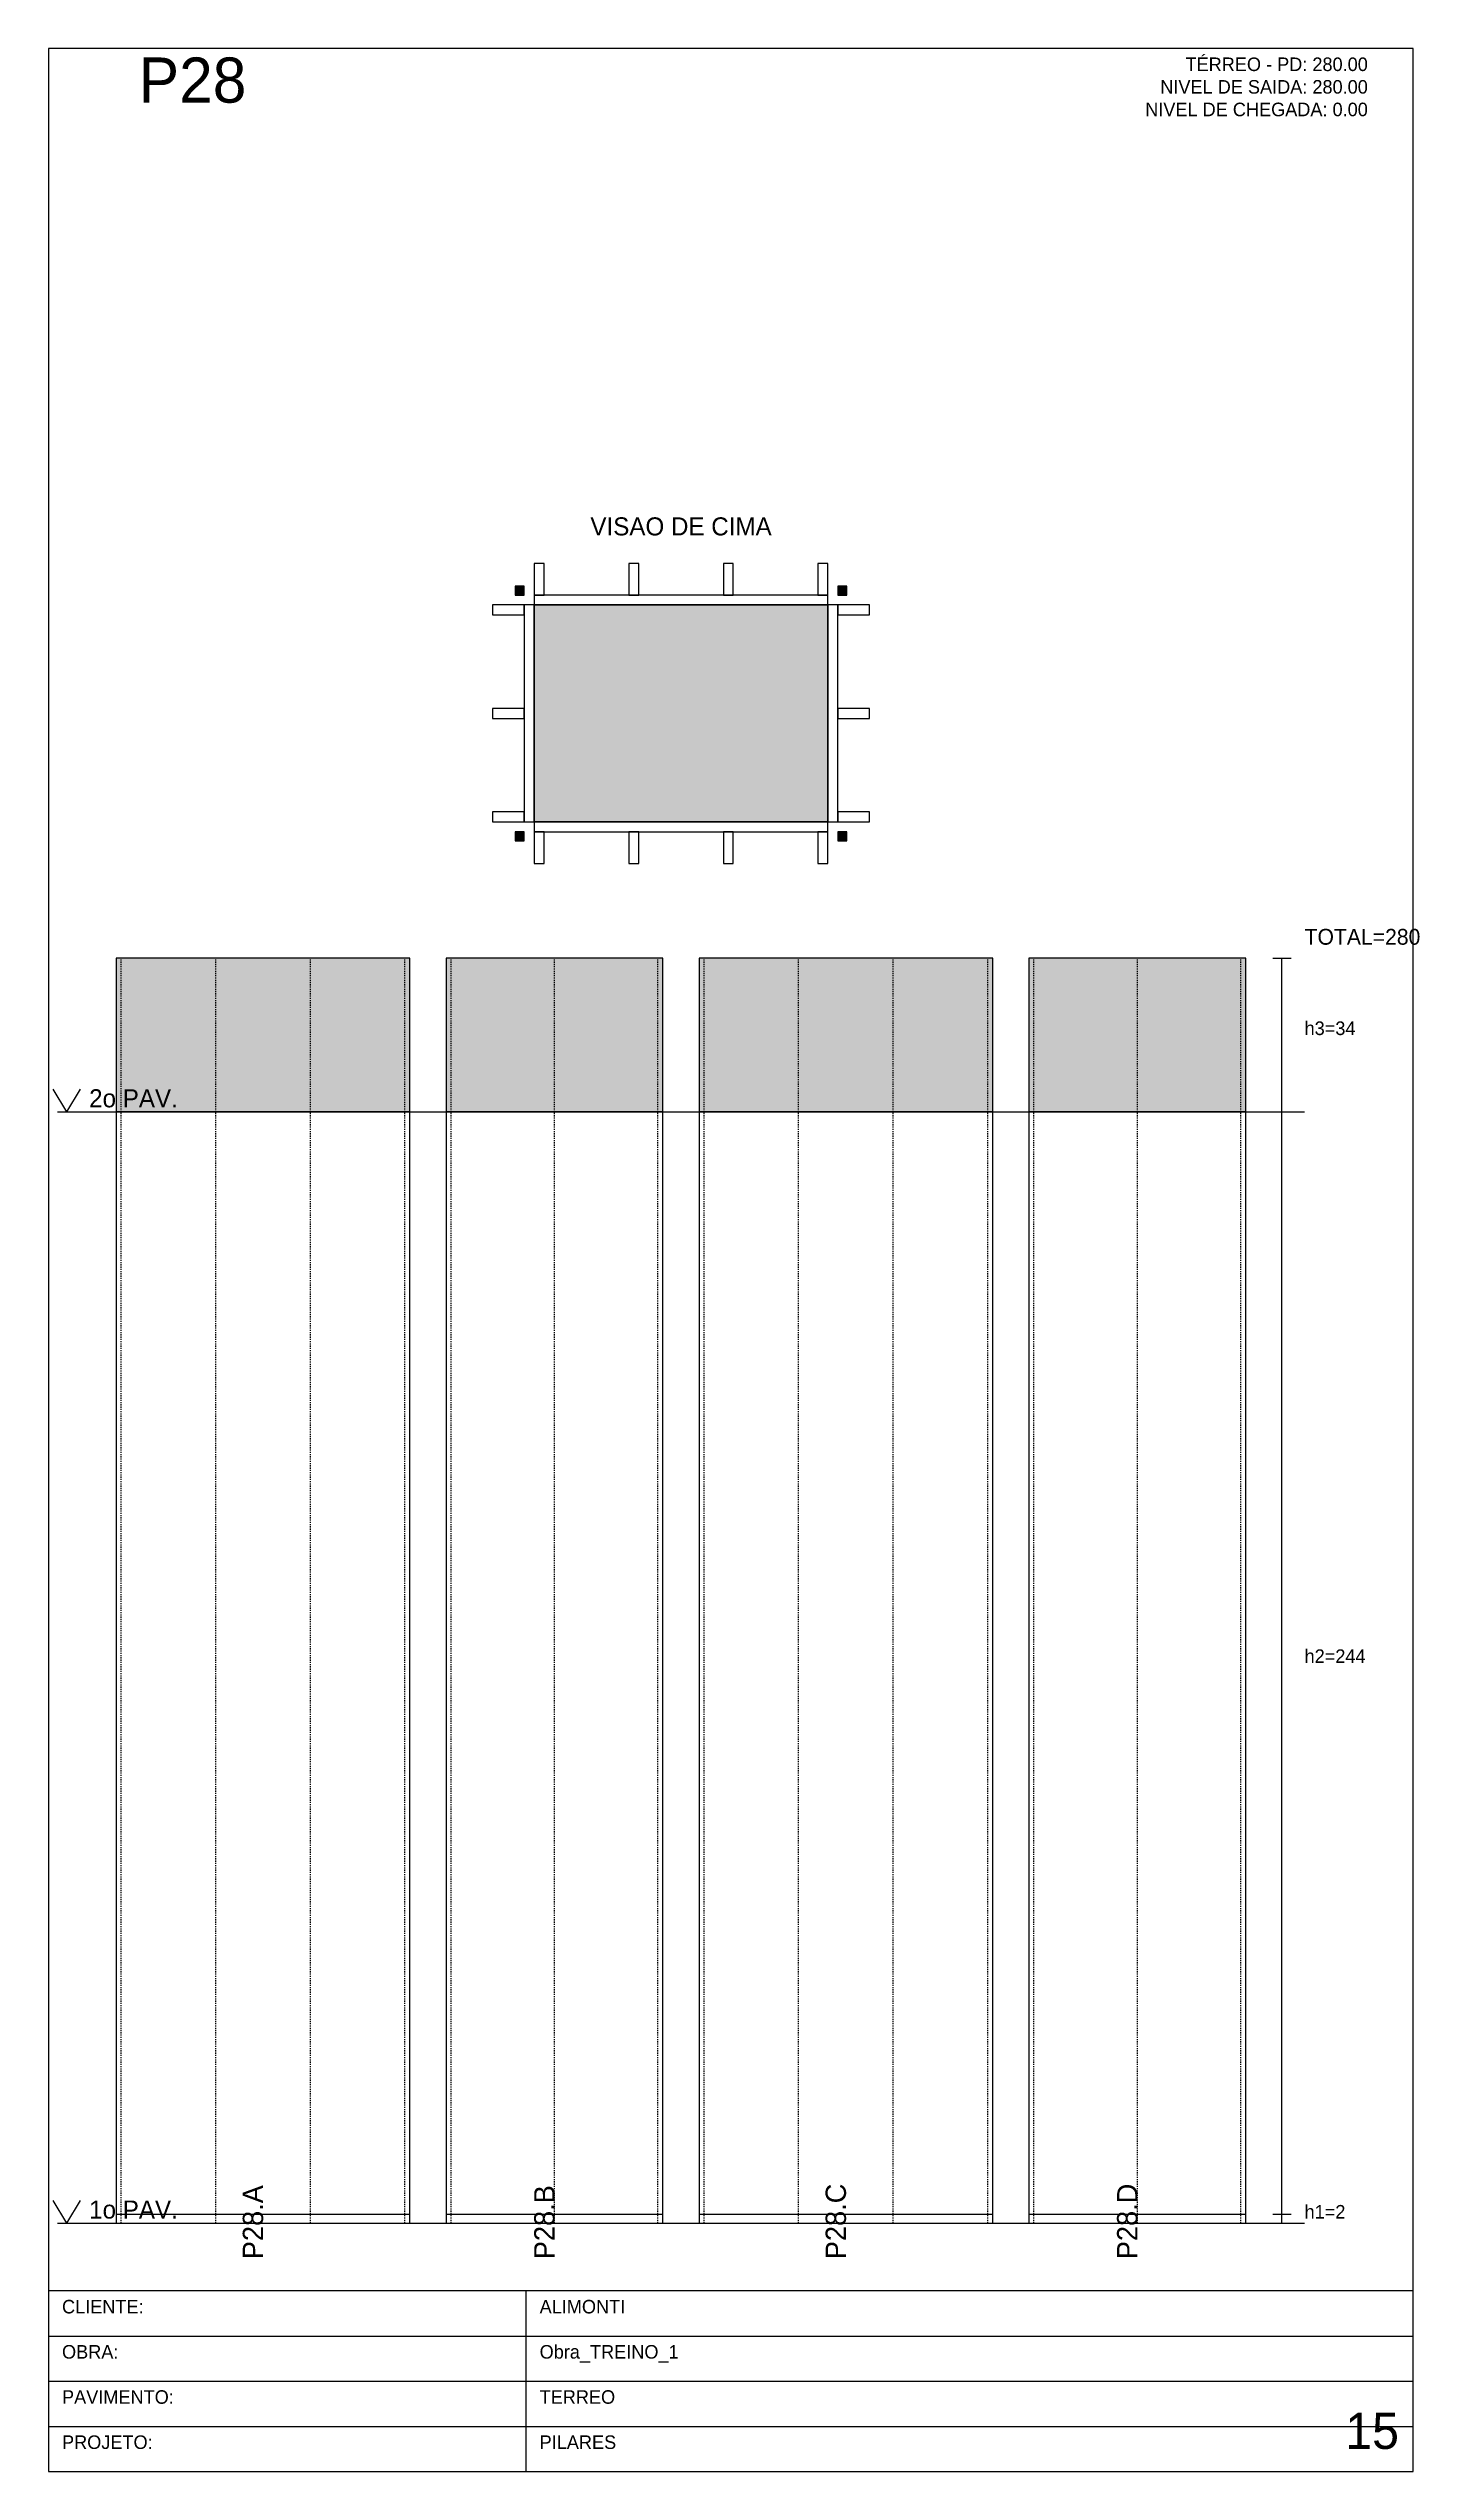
# Model space of a CAD drawing. Header units: metres. Extents: x 0 to 1466, y 0 to 2698.
# Drawn here: x 1163 to 1466, y 1097 to 1633 of the extents above; entities that cross this region are included whole.
import ezdxf
from ezdxf.enums import TextEntityAlignment as Align

# ---------------------------------------------------------------- set-up
doc = ezdxf.new("R2010")
doc.units = ezdxf.units.M
doc.linetypes.add('DASHED', pattern=[0.5, 0.25, -0.25])
for name, color, linetype in [('BORDA_CELULA', 9, 'Continuous'), ('CARIMBO', 9, 'Continuous'), ('CHAPA', 1, 'Continuous'), ('CONCRETO', 4, 'Continuous'), ('COTA', 8, 'Continuous'), ('Hachura', 8, 'Continuous'), ('LABEL_ID', 3, 'Continuous'), ('Nivel', 4, 'Continuous'), ('NOMENCLATURA', 1, 'Continuous'), ('Paineis', 7, 'Continuous'), ('SARR_2.2x7', 82, 'Continuous'), ('Texto Secao', 2, 'Continuous'), ('TEXTO_GERAL', 2, 'Continuous')]:
    doc.layers.add(name, color=color, linetype=linetype)

msp = doc.modelspace()

# ---------------------------------------------------------------- texts
at = {"layer": 'CARIMBO', "color": 9}
for s, p in [('CLIENTE:', (1166, 1131.8)), ('OBRA:', (1166, 1121.8)), ('PAVIMENTO:', (1166, 1111.8)), ('PROJETO:', (1166, 1101.8))]:
    msp.add_text(s, height=3, dxfattribs=at).set_placement(p)
at = {"layer": 'COTA', "color": 8}
for s, height, p in [('TOTAL=280', 3.5, (1441, 1434.8)), ('h3=34', 3, (1441, 1414.8)), ('h2=244', 3, (1441, 1275.8)), ('h1=2', 3, (1441, 1152.8))]:
    msp.add_text(s, height=height, dxfattribs=at).set_placement(p)
at = {"layer": 'LABEL_ID', "color": 3}
msp.add_text('15', height=8, dxfattribs=at).set_placement((1450, 1101.8))
at = {"layer": 'Nivel', "color": 4}
for s, p in [('2o PAV.', (1172, 1398.8)), ('1o PAV.', (1172, 1152.8))]:
    msp.add_text(s, height=4, dxfattribs=at).set_placement(p)
at = {"layer": 'NOMENCLATURA', "color": 1}
msp.add_text('P28', height=10, dxfattribs=at).set_placement((1183, 1621.2))
at = {"layer": 'Texto Secao', "color": 2}
msp.add_text('VISAO DE CIMA', height=4, dxfattribs=at).set_placement((1303, 1524.2), align=Align.BOTTOM_CENTER)
for s, p in [('P28.A', (1210.5, 1143.8)), ('P28.B', (1275, 1143.8)), ('P28.C', (1339.5, 1143.8)), ('P28.D', (1404, 1143.8))]:
    msp.add_text(s, height=4.5, rotation=90, dxfattribs=at).set_placement(p)
at = {"layer": 'TEXTO_GERAL', "color": 2}
for s, p in [('TÉRREO - PD: 280.00', (1455, 1628.2)), ('NIVEL DE SAIDA: 280.00', (1455, 1623.2)), ('NIVEL DE CHEGADA: 0.00', (1455, 1618.2))]:
    msp.add_text(s, height=3, dxfattribs=at).set_placement(p, align=Align.RIGHT)
for s, p in [('ALIMONTI', (1271.7, 1131.8)), ('Obra_TREINO_1', (1271.7, 1121.8)), ('TERREO', (1271.7, 1111.8)), ('PILARES', (1271.7, 1101.8))]:
    msp.add_text(s, height=3, dxfattribs=at).set_placement(p)

# ---------------------------------------------------------------- hatches: boundary and pattern name
at = {"layer": 'CHAPA'}
for points in [[(1266.3, 1512.2), (1268.3, 1512.2), (1268.3, 1514.2), (1266.3, 1514.2)], [(1337.7, 1512.2), (1339.7, 1512.2), (1339.7, 1514.2), (1337.7, 1514.2)], [(1266.3, 1457.8), (1268.3, 1457.8), (1268.3, 1459.8), (1266.3, 1459.8)], [(1337.7, 1457.8), (1339.7, 1457.8), (1339.7, 1459.8), (1337.7, 1459.8)]]:
    msp.add_hatch(color=1, dxfattribs=at).paths.add_polyline_path(points)
at = {"layer": 'Hachura'}
for color, points in [(253, [(1270.5, 1462), (1335.5, 1462), (1335.5, 1510), (1270.5, 1510)]), (6, [(1178, 1397.8), (1243, 1397.8), (1243, 1431.8), (1178, 1431.8)]), (6, [(1251, 1397.8), (1299, 1397.8), (1299, 1431.8), (1251, 1431.8)]), (6, [(1307, 1397.8), (1372, 1397.8), (1372, 1431.8), (1307, 1431.8)]), (6, [(1380, 1397.8), (1428, 1397.8), (1428, 1431.8), (1380, 1431.8)])]:
    msp.add_hatch(color=color, dxfattribs=at).paths.add_polyline_path(points)

# ---------------------------------------------------------------- linework, layer by layer
at = {"layer": 'BORDA_CELULA', "color": 9}
msp.add_lwpolyline([(1163, 1096.8), (1465, 1096.8), (1465, 1633.2), (1163, 1633.2)], close=True, dxfattribs=at)
at = {"layer": 'CARIMBO', "color": 9}
for p, q in [((1268.7, 1096.8), (1268.7, 1136.8)), ((1163, 1126.8), (1465, 1126.8)), ((1163, 1116.8), (1465, 1116.8)), ((1163, 1106.8), (1465, 1106.8))]:
    msp.add_line(p, q, dxfattribs=at)
msp.add_lwpolyline([(1163, 1096.8), (1465, 1096.8), (1465, 1136.8), (1163, 1136.8)], close=True, dxfattribs=at)
at = {"layer": 'CHAPA', "color": 1}
for points in [[(1266.3, 1512.2), (1268.3, 1512.2), (1268.3, 1514.2), (1266.3, 1514.2)], [(1337.7, 1512.2), (1339.7, 1512.2), (1339.7, 1514.2), (1337.7, 1514.2)], [(1266.3, 1457.8), (1268.3, 1457.8), (1268.3, 1459.8), (1266.3, 1459.8)], [(1337.7, 1457.8), (1339.7, 1457.8), (1339.7, 1459.8), (1337.7, 1459.8)]]:
    msp.add_lwpolyline(points, close=True, dxfattribs=at)
at = {"layer": 'CONCRETO', "color": 4}
msp.add_lwpolyline([(1270.5, 1462), (1335.5, 1462), (1335.5, 1510), (1270.5, 1510)], close=True, dxfattribs=at)
at = {"layer": 'COTA', "color": 8}
for p, q in [((1434, 1431.8), (1438, 1431.8)), ((1436, 1151.8), (1436, 1431.8)), ((1434, 1397.8), (1438, 1397.8)), ((1434, 1397.8), (1438, 1397.8)), ((1434, 1153.8), (1438, 1153.8)), ((1434, 1153.8), (1438, 1153.8)), ((1434, 1151.8), (1438, 1151.8))]:
    msp.add_line(p, q, dxfattribs=at)
at = {"layer": 'Nivel', "color": 4}
for p, q in [((1164, 1402.8), (1167, 1397.8)), ((1170, 1402.8), (1167, 1397.8)), ((1165, 1397.8), (1441, 1397.8)), ((1164, 1156.8), (1167, 1151.8)), ((1170, 1156.8), (1167, 1151.8)), ((1165, 1151.8), (1441, 1151.8))]:
    msp.add_line(p, q, dxfattribs=at)
at = {"layer": 'Paineis', "color": 7}
for p, q in [((1178, 1153.8), (1243, 1153.8)), ((1251, 1153.8), (1299, 1153.8)), ((1307, 1153.8), (1372, 1153.8)), ((1380, 1153.8), (1428, 1153.8))]:
    msp.add_line(p, q, dxfattribs=at)
for points in [[(1268.3, 1462), (1270.5, 1462), (1270.5, 1510), (1268.3, 1510)], [(1270.5, 1510), (1335.5, 1510), (1335.5, 1512.2), (1270.5, 1512.2)], [(1335.5, 1462), (1337.7, 1462), (1337.7, 1510), (1335.5, 1510)], [(1270.5, 1459.8), (1335.5, 1459.8), (1335.5, 1462), (1270.5, 1462)], [(1178, 1151.8), (1243, 1151.8), (1243, 1397.8), (1178, 1397.8)], [(1251, 1151.8), (1299, 1151.8), (1299, 1397.8), (1251, 1397.8)], [(1307, 1151.8), (1372, 1151.8), (1372, 1397.8), (1307, 1397.8)], [(1380, 1151.8), (1428, 1151.8), (1428, 1397.8), (1380, 1397.8)]]:
    msp.add_lwpolyline(points, close=True, dxfattribs=at)
at = {"layer": 'Paineis', "color": 6}
for points in [[(1178, 1397.8), (1243, 1397.8), (1243, 1431.8), (1178, 1431.8)], [(1251, 1397.8), (1299, 1397.8), (1299, 1431.8), (1251, 1431.8)], [(1307, 1397.8), (1372, 1397.8), (1372, 1431.8), (1307, 1431.8)], [(1380, 1397.8), (1428, 1397.8), (1428, 1431.8), (1380, 1431.8)]]:
    msp.add_lwpolyline(points, close=True, dxfattribs=at)
at = {"layer": 'SARR_2.2x7', "color": 82, "linetype": 'DASHED'}
for p, q in [((1179.1, 1151.8), (1179.1, 1431.8)), ((1200.03, 1151.8), (1200.03, 1431.8)), ((1220.97, 1151.8), (1220.97, 1431.8)), ((1241.9, 1151.8), (1241.9, 1431.8)), ((1252.1, 1151.8), (1252.1, 1431.8)), ((1275, 1151.8), (1275, 1431.8)), ((1297.9, 1151.8), (1297.9, 1431.8)), ((1308.1, 1151.8), (1308.1, 1431.8)), ((1329.03, 1151.8), (1329.03, 1431.8)), ((1349.97, 1151.8), (1349.97, 1431.8)), ((1370.9, 1151.8), (1370.9, 1431.8)), ((1381.1, 1151.8), (1381.1, 1431.8)), ((1404, 1151.8), (1404, 1431.8)), ((1426.9, 1151.8), (1426.9, 1431.8))]:
    msp.add_line(p, q, dxfattribs=at)
at = {"layer": 'SARR_2.2x7', "color": 82}
for points in [[(1270.5, 1512.2), (1272.7, 1512.2), (1272.7, 1519.2), (1270.5, 1519.2)], [(1291.43, 1512.2), (1293.63, 1512.2), (1293.63, 1519.2), (1291.43, 1519.2)], [(1312.37, 1512.2), (1314.57, 1512.2), (1314.57, 1519.2), (1312.37, 1519.2)], [(1333.3, 1512.2), (1335.5, 1512.2), (1335.5, 1519.2), (1333.3, 1519.2)], [(1261.3, 1507.8), (1268.3, 1507.8), (1268.3, 1510), (1261.3, 1510)], [(1337.7, 1507.8), (1344.7, 1507.8), (1344.7, 1510), (1337.7, 1510)], [(1261.3, 1484.9), (1268.3, 1484.9), (1268.3, 1487.1), (1261.3, 1487.1)], [(1337.7, 1484.9), (1344.7, 1484.9), (1344.7, 1487.1), (1337.7, 1487.1)], [(1261.3, 1462), (1268.3, 1462), (1268.3, 1464.2), (1261.3, 1464.2)], [(1270.5, 1452.8), (1272.7, 1452.8), (1272.7, 1459.8), (1270.5, 1459.8)], [(1291.43, 1452.8), (1293.63, 1452.8), (1293.63, 1459.8), (1291.43, 1459.8)], [(1312.37, 1452.8), (1314.57, 1452.8), (1314.57, 1459.8), (1312.37, 1459.8)], [(1333.3, 1452.8), (1335.5, 1452.8), (1335.5, 1459.8), (1333.3, 1459.8)], [(1337.7, 1462), (1344.7, 1462), (1344.7, 1464.2), (1337.7, 1464.2)]]:
    msp.add_lwpolyline(points, close=True, dxfattribs=at)

msp.set_redraw_order([(e.dxf.handle, doc.entitydb.next_handle()) for e in msp.query("TEXT MTEXT ATTDEF DIMENSION ARC_DIMENSION")])  # texts and dimensions are drawn at this point

doc.saveas('drawing.dxf')
